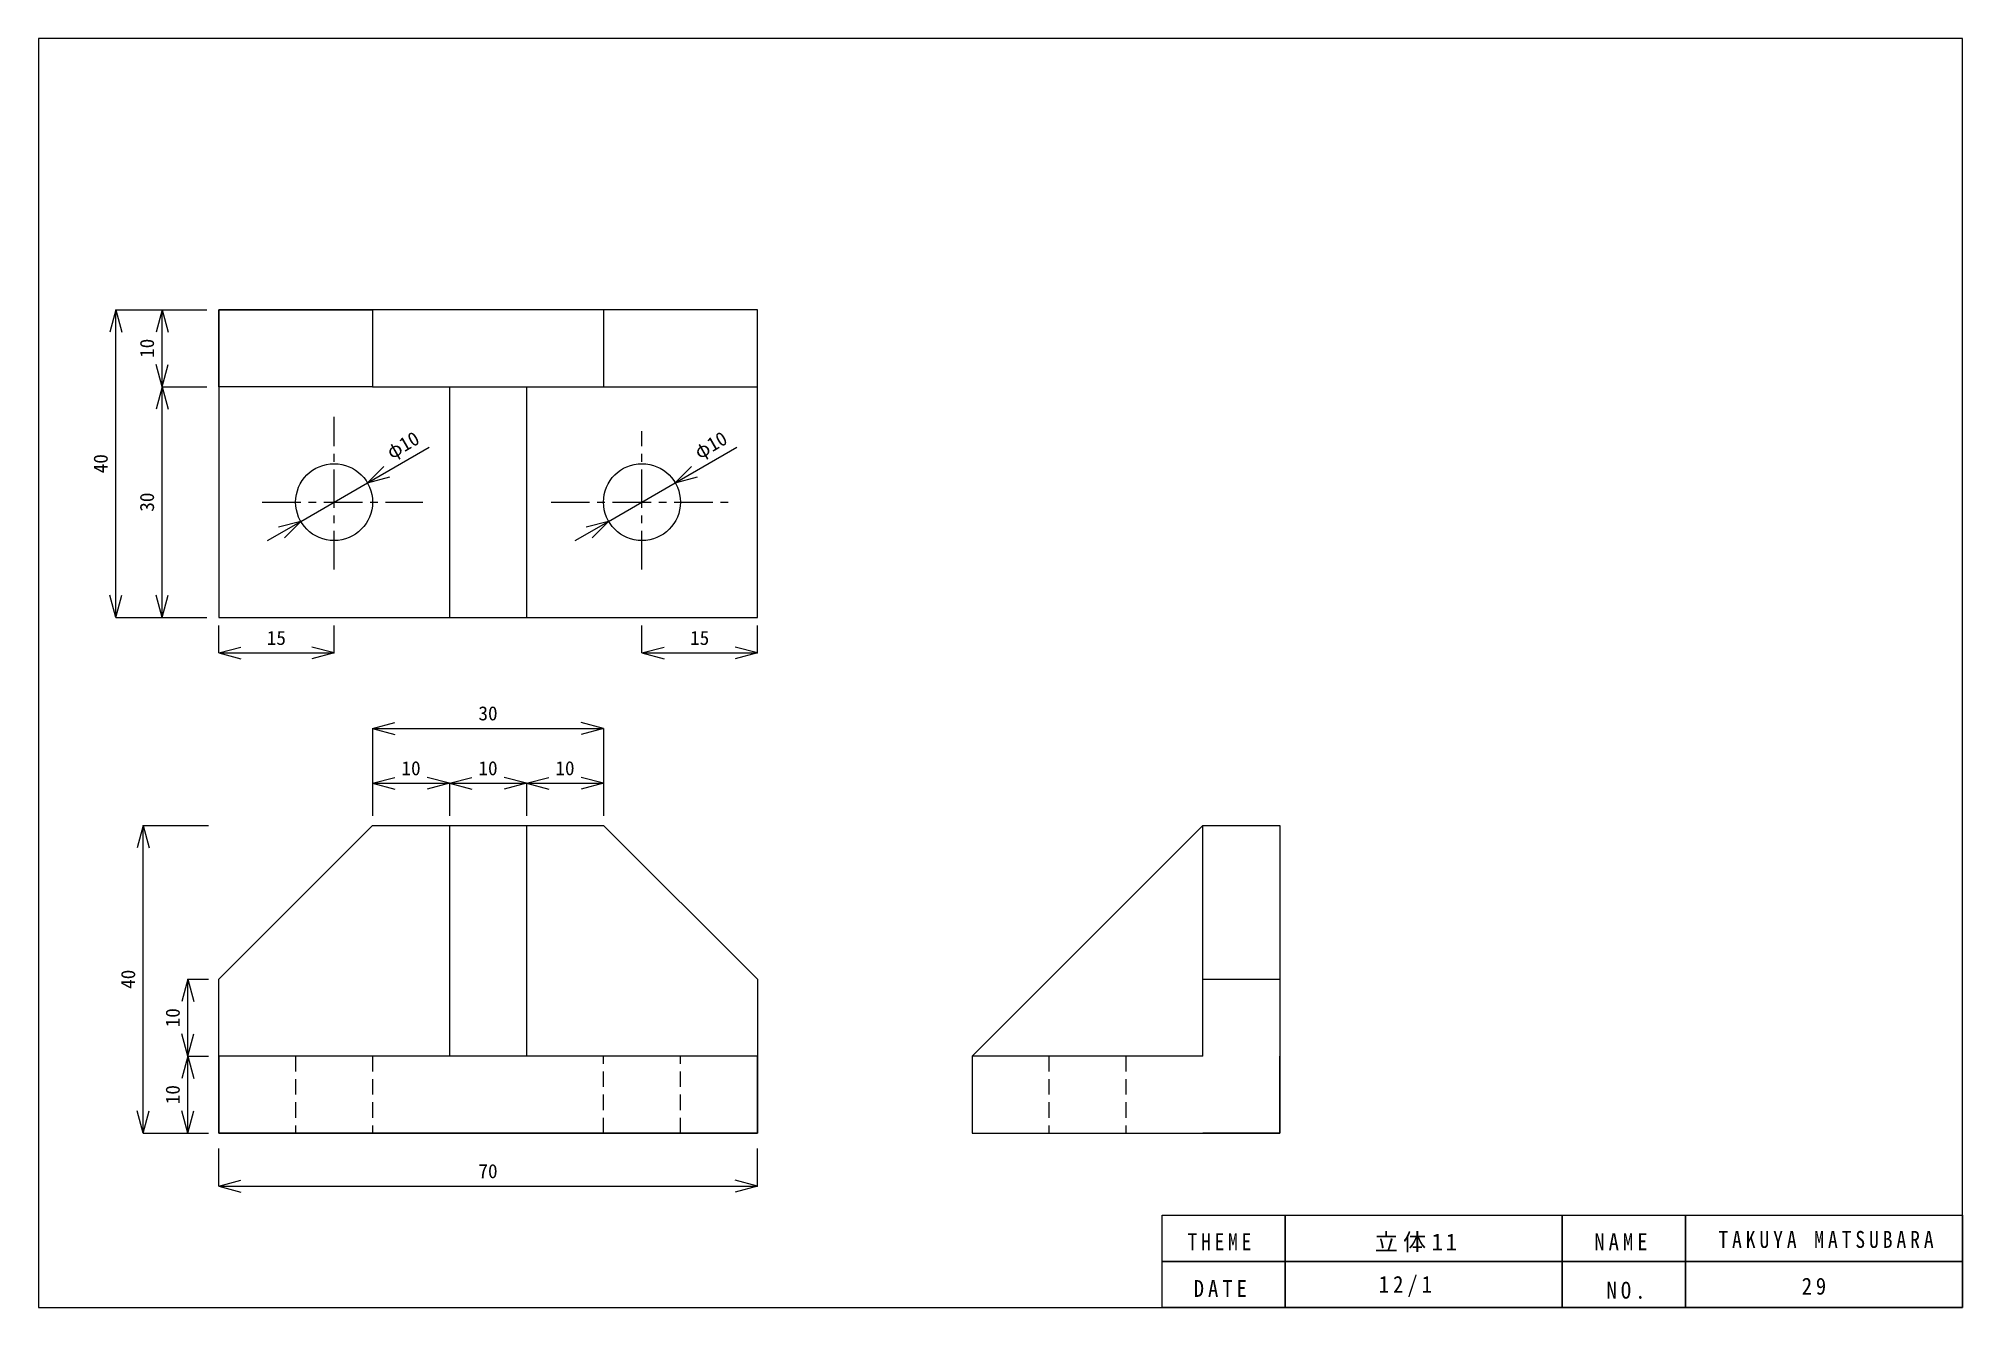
# Model space of a CAD drawing. Units: millimetres on the paper. Extents: x -1924 to 2076, y -2069 to 1931.
# Drawn here: x -129.8 to 120.2, y -77.7 to 87.3 of the extents above; entities that cross this region are included whole.
import ezdxf
from ezdxf.enums import TextEntityAlignment as Align

# ---------------------------------------------------------------- set-up
doc = ezdxf.new("R2010")
doc.units = ezdxf.units.MM
doc.linetypes.add('CHAIN1', pattern=[8, 5, -1, 1, -1])
doc.linetypes.add('DASHED2', pattern=[3, 2, -1])
for name, color, linetype in [('0-0_外形線', 7, 'Continuous'), ('0-1_中心線', 5, 'CHAIN1'), ('0-2_かくれ線', 1, 'DASHED2'), ('0-3_寸法線', 3, 'Continuous')]:
    doc.layers.add(name, color=color, linetype=linetype)
doc.styles.add('ＭＳ ゴシック', font='')
doc.styles.get('ＭＳ ゴシック').set_extended_font_data('MS Gothic')

msp = doc.modelspace()

# ---------------------------------------------------------------- texts
at = {"layer": '0-0_外形線', "char_height": 2.199, "attachment_point": 7, "style": 'ＭＳ ゴシック'}
for s, insert in [('\\T1.38;\\W0.85;THEME', (19.553, -70.286)), ('\\T1.23;立体11', (43.863, -70.551)), ('\\T1.38;\\W0.9;NAME', (72.4, -70.286)), ('\\T1.4;\\W0.85;TAKUYA\\~MATSUBARA', (88.519, -70.022)), ('\\T1.38;\\W0.9;DATE', (20.346, -76.364)), ('\\T1.38;\\W0.9;12/1', (44.391, -76.364)), ('\\T1.38;\\W0.9;NO.', (73.986, -76.628)), ('\\T1.36;\\W0.9;29', (99.352, -76.1))]:
    msp.add_mtext(s, dxfattribs=dict(at, insert=insert))
at = {"layer": '0-3_寸法線', "color": 4, "style": 'ＭＳ ゴシック'}
for s, rotation, p in [('10', 90, (-114.194, 45.722)), ('φ10', 30, (-83.583, 32.03)), ('φ10', 30, (-43.583, 32.03)), ('40', 90, (-120.213, 30.722)), ('30', 90, (-114.194, 25.722)), ('40', 90, (-116.646, -36.311)), ('10', 90, (-110.85, -41.311)), ('10', 90, (-110.85, -51.311))]:
    msp.add_text(s, height=1.833, rotation=rotation, dxfattribs=at).set_placement(p, align=Align.BOTTOM_LEFT)
for s, p in [('15', (-100.093, 7.857)), ('15', (-45.093, 7.857)), ('30', (-72.593, -1.952)), ('10', (-82.593, -9.086)), ('10', (-72.593, -9.086)), ('10', (-62.593, -9.086)), ('70', (-72.593, -61.475))]:
    msp.add_text(s, height=1.833, dxfattribs=at).set_placement(p, align=Align.BOTTOM_LEFT)

# ---------------------------------------------------------------- linework, layer by layer
at = {"layer": '0-0_外形線'}
for p, q in [((-86.343, 41.972), (-56.343, 41.972)), ((-76.343, 41.972), (-76.343, 11.972)), ((-66.343, 41.972), (-66.343, 11.972)), ((-86.343, -15.061), (-106.343, -35.061)), ((-86.343, -15.061), (-56.343, -15.061)), ((-76.343, -15.061), (-76.343, -45.061)), ((-66.343, -15.061), (-66.343, -45.061)), ((21.544, -15.061), (-8.456, -45.061)), ((21.544, -45.061), (21.544, -15.061)), ((-106.343, -55.061), (-106.343, -35.061)), ((21.544, -35.061), (31.544, -35.061)), ((-8.456, -45.061), (-8.456, -55.061)), ((21.544, -45.061), (-8.456, -45.061)), ((-36.343, -55.061), (-106.343, -55.061)), ((31.544, -55.061), (21.544, -55.061))]:
    msp.add_line(p, q, dxfattribs=at)
for points in [[(-129.756, -77.744), (120.244, -77.744), (120.244, 87.256), (-129.756, 87.256)], [(-106.343, 11.972), (-36.343, 11.972), (-36.343, 51.972), (-106.343, 51.972)], [(-106.343, 51.972), (-86.343, 51.972), (-86.343, 41.972), (-106.343, 41.972)], [(-36.343, 51.972), (-56.343, 51.972), (-56.343, 41.972), (-36.343, 41.972)], [(-106.343, -55.061), (-36.343, -55.061), (-36.343, -45.061), (-106.343, -45.061)], [(32.244, -71.744), (16.244, -71.744), (16.244, -65.744), (32.244, -65.744)], [(68.244, -71.744), (32.244, -71.744), (32.244, -65.744), (68.244, -65.744)], [(84.244, -71.744), (68.244, -71.744), (68.244, -65.744), (84.244, -65.744)], [(120.244, -71.744), (84.244, -71.744), (84.244, -65.744), (120.244, -65.744)], [(32.244, -77.744), (16.244, -77.744), (16.244, -71.744), (32.244, -71.744)], [(68.244, -77.744), (32.244, -77.744), (32.244, -71.744), (68.244, -71.744)], [(84.244, -77.744), (68.244, -77.744), (68.244, -71.744), (84.244, -71.744)], [(120.244, -77.744), (84.244, -77.744), (84.244, -71.744), (120.244, -71.744)]]:
    msp.add_lwpolyline(points, close=True, dxfattribs=at)
for points in [[(-56.343, -15.061), (-36.343, -35.061), (-36.343, -55.061)], [(21.544, -15.061), (31.544, -15.061), (31.544, -55.061)], [(-8.456, -55.061), (31.544, -55.061), (31.544, -45.061)]]:
    msp.add_lwpolyline(points, dxfattribs=at)
for centre, radius in [((75.571, -69.23), 2000), ((-91.343, 26.972), 5), ((-51.343, 26.972), 5)]:
    msp.add_circle(centre, radius, dxfattribs=at)
at = {"layer": '0-1_中心線'}
for p, q in [((-91.343, 18.232), (-91.343, 38.05)), ((-51.343, 18.232), (-51.343, 36.2)), ((-100.673, 26.972), (-79.799, 26.972)), ((-63.152, 26.972), (-39.899, 26.972))]:
    msp.add_line(p, q, dxfattribs=at)
at = {"layer": '0-2_かくれ線'}
for p, q in [((-96.343, -45.061), (-96.343, -55.061)), ((-86.343, -45.061), (-86.343, -55.061)), ((-56.343, -55.061), (-56.343, -45.061)), ((-46.343, -55.061), (-46.343, -45.061)), ((1.544, -45.061), (1.544, -55.061)), ((11.544, -45.061), (11.544, -55.061))]:
    msp.add_line(p, q, dxfattribs=at)
at = {"layer": '0-3_寸法線'}
for p, q in [((-119.713, 51.972), (-120.49, 49.075)), ((-119.713, 11.972), (-119.713, 51.972)), ((-119.713, 51.972), (-118.937, 49.075)), ((-119.713, 51.972), (-107.898, 51.972)), ((-113.694, 51.972), (-114.471, 49.075)), ((-113.694, 41.972), (-113.694, 51.972)), ((-113.694, 51.972), (-112.918, 49.075)), ((-113.694, 51.972), (-107.898, 51.972)), ((-113.694, 41.972), (-114.471, 44.87)), ((-113.694, 41.972), (-112.918, 44.87)), ((-113.694, 41.972), (-114.471, 39.075)), ((-113.694, 11.972), (-113.694, 41.972)), ((-113.694, 41.972), (-112.918, 39.075)), ((-113.694, 41.972), (-107.898, 41.972)), ((-87.013, 29.472), (-79.003, 34.097)), ((-47.013, 29.472), (-39.003, 34.097)), ((-87.013, 29.472), (-84.892, 31.594)), ((-87.013, 29.472), (-84.116, 30.249)), ((-47.013, 29.472), (-44.892, 31.594)), ((-47.013, 29.472), (-44.116, 30.249)), ((-95.674, 24.472), (-87.013, 29.472)), ((-55.674, 24.472), (-47.013, 29.472)), ((-95.674, 24.472), (-98.571, 23.696)), ((-55.674, 24.472), (-58.571, 23.696)), ((-119.713, 11.972), (-120.49, 14.87)), ((-119.713, 11.972), (-118.937, 14.87)), ((-113.694, 11.972), (-114.471, 14.87)), ((-113.694, 11.972), (-112.918, 14.87)), ((-119.713, 11.972), (-107.898, 11.972)), ((-113.694, 11.972), (-107.898, 11.972)), ((-106.343, 7.357), (-106.343, 10.924)), ((-91.343, 7.357), (-91.343, 10.924)), ((-51.343, 7.357), (-51.343, 10.924)), ((-36.343, 7.357), (-36.343, 10.924)), ((-106.343, 7.357), (-103.446, 8.133)), ((-91.343, 7.357), (-94.241, 8.133)), ((-51.343, 7.357), (-48.446, 8.133)), ((-36.343, 7.357), (-39.241, 8.133)), ((-106.343, 7.357), (-91.343, 7.357)), ((-106.343, 7.357), (-103.446, 6.58)), ((-91.343, 7.357), (-94.241, 6.58)), ((-51.343, 7.357), (-36.343, 7.357)), ((-51.343, 7.357), (-48.446, 6.58)), ((-36.343, 7.357), (-39.241, 6.58)), ((-86.343, -2.452), (-83.446, -1.676)), ((-86.343, -2.452), (-56.343, -2.452)), ((-86.343, -2.452), (-83.446, -3.229)), ((-86.343, -2.452), (-86.343, -13.822)), ((-56.343, -2.452), (-59.241, -1.676)), ((-56.343, -2.452), (-59.241, -3.229)), ((-56.343, -2.452), (-56.343, -13.822)), ((-86.343, -9.586), (-83.446, -8.81)), ((-86.343, -9.586), (-76.343, -9.586)), ((-86.343, -9.586), (-83.446, -10.362)), ((-86.343, -9.586), (-86.343, -13.822)), ((-76.343, -9.586), (-79.241, -8.81)), ((-76.343, -9.586), (-79.241, -10.362)), ((-76.343, -9.586), (-73.446, -8.81)), ((-76.343, -9.586), (-76.343, -13.822)), ((-76.343, -9.586), (-66.343, -9.586)), ((-76.343, -9.586), (-73.446, -10.362)), ((-66.343, -9.586), (-69.241, -8.81)), ((-66.343, -9.586), (-69.241, -10.362)), ((-66.343, -9.586), (-63.446, -8.81)), ((-66.343, -9.586), (-66.343, -13.822)), ((-66.343, -9.586), (-56.343, -9.586)), ((-66.343, -9.586), (-63.446, -10.362)), ((-56.343, -9.586), (-59.241, -8.81)), ((-56.343, -9.586), (-59.241, -10.362)), ((-56.343, -9.586), (-56.343, -13.822)), ((-116.146, -15.061), (-116.923, -17.959)), ((-116.146, -55.061), (-116.146, -15.061)), ((-116.146, -15.061), (-115.37, -17.959)), ((-116.146, -15.061), (-107.675, -15.061)), ((-110.35, -35.061), (-111.127, -37.959)), ((-110.35, -45.061), (-110.35, -35.061)), ((-110.35, -35.061), (-109.574, -37.959)), ((-110.35, -35.061), (-107.675, -35.061)), ((-110.35, -45.061), (-111.127, -42.164)), ((-110.35, -45.061), (-109.574, -42.164)), ((-110.35, -45.061), (-111.127, -47.959)), ((-110.35, -55.061), (-110.35, -45.061)), ((-110.35, -45.061), (-109.574, -47.959)), ((-110.35, -45.061), (-107.675, -45.061)), ((-116.146, -55.061), (-116.923, -52.164)), ((-116.146, -55.061), (-115.37, -52.164)), ((-110.35, -55.061), (-111.127, -52.164)), ((-110.35, -55.061), (-109.574, -52.164)), ((-116.146, -55.061), (-107.675, -55.061)), ((-110.35, -55.061), (-107.675, -55.061)), ((-106.343, -61.975), (-106.343, -57.07)), ((-36.343, -61.975), (-36.343, -57.07)), ((-106.343, -61.975), (-103.446, -61.198)), ((-106.343, -61.975), (-36.343, -61.975)), ((-106.343, -61.975), (-103.446, -62.751)), ((-36.343, -61.975), (-39.241, -61.198)), ((-36.343, -61.975), (-39.241, -62.751))]:
    msp.add_line(p, q, dxfattribs=at)
for points in [[(-100.004, 21.972), (-95.674, 24.472), (-97.795, 22.351)], [(-60.004, 21.972), (-55.674, 24.472), (-57.795, 22.351)]]:
    msp.add_lwpolyline(points, dxfattribs=at)

msp.set_redraw_order([(e.dxf.handle, doc.entitydb.next_handle()) for e in msp.query("TEXT MTEXT ATTDEF DIMENSION ARC_DIMENSION")])  # texts and dimensions are drawn at this point

doc.saveas('drawing.dxf')
